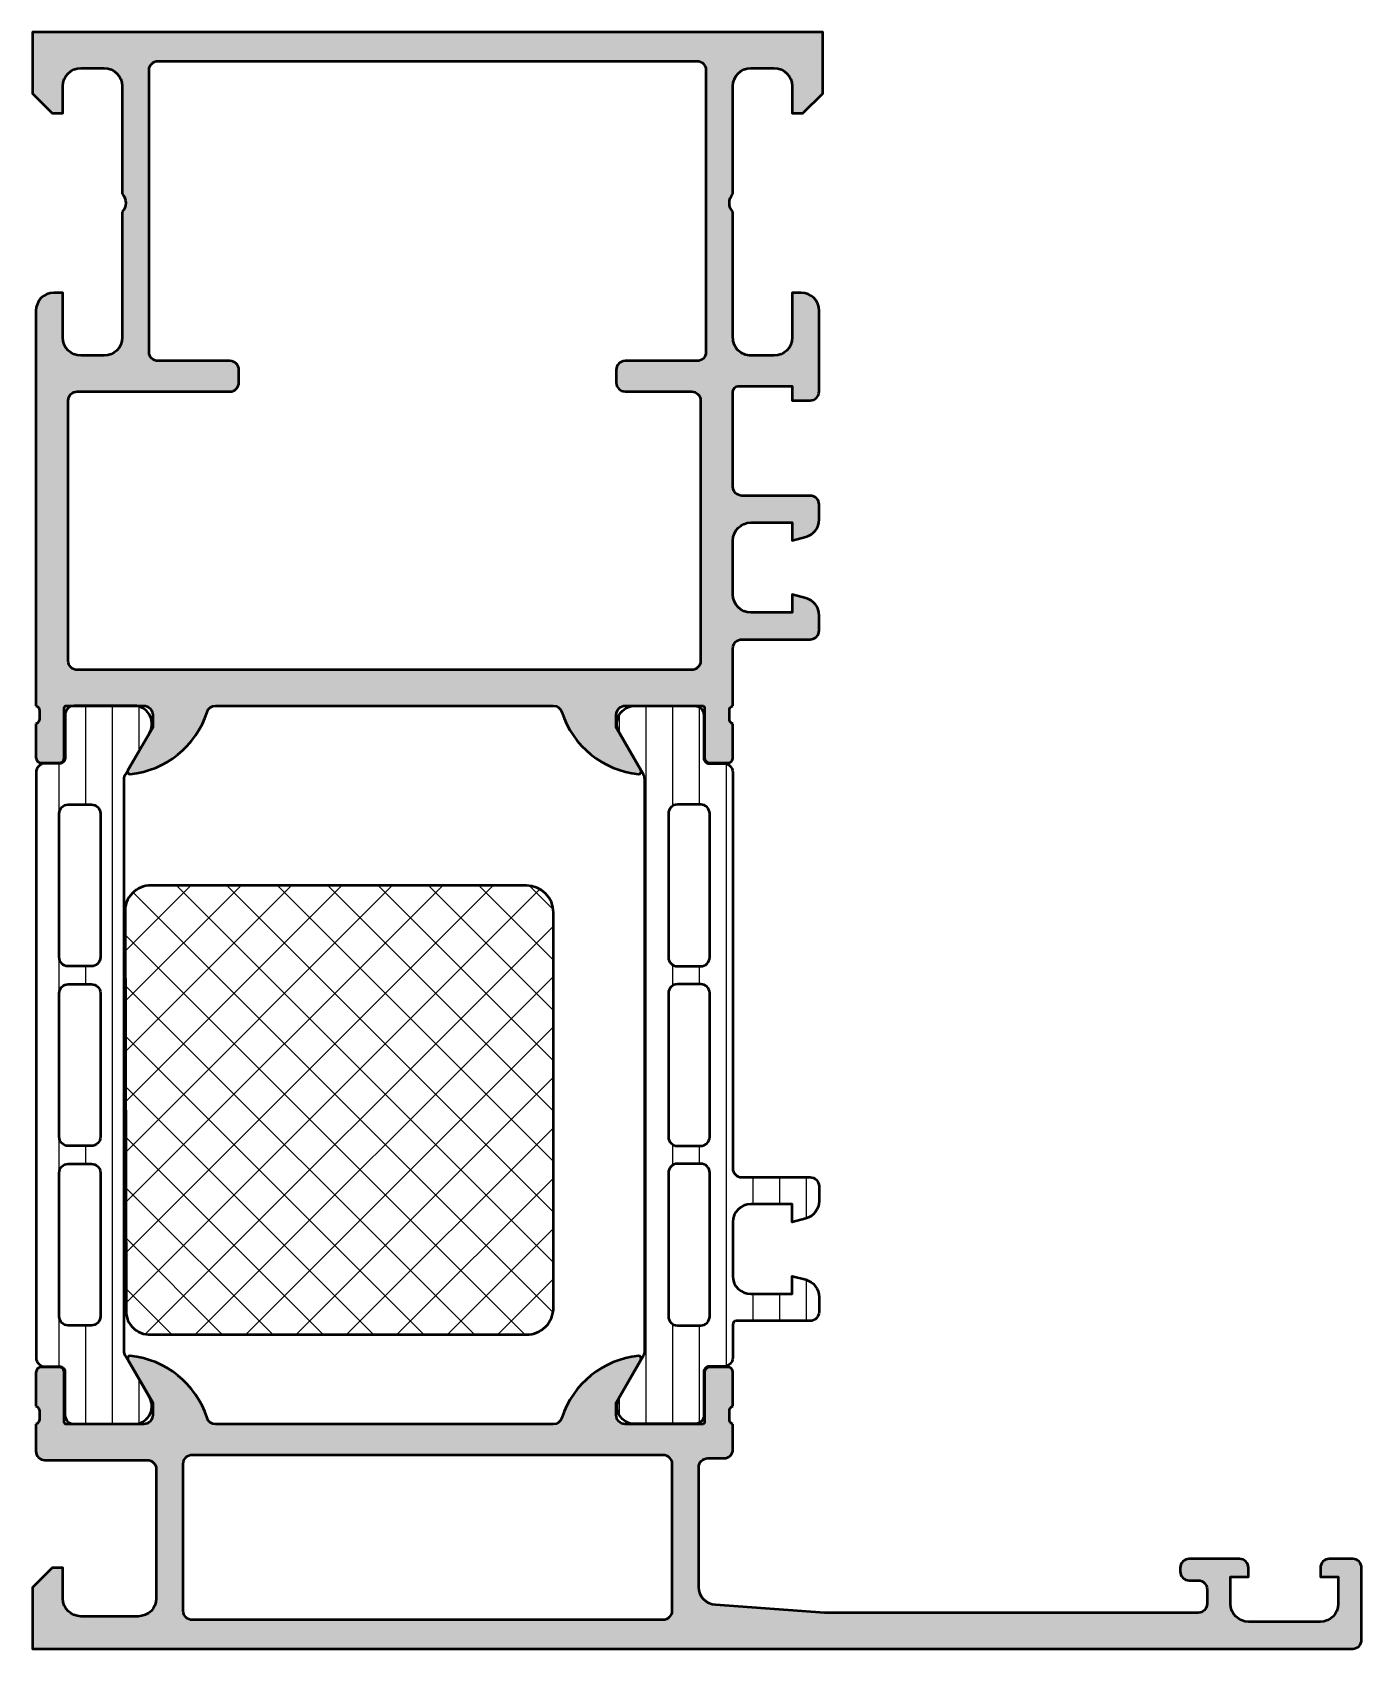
# Model space of a CAD drawing. Extents: x 0 to 74, y 0 to 90.
import ezdxf

# ---------------------------------------------------------------- set-up
doc = ezdxf.new("R2010")
doc.units = 0
for name, color, linetype, lineweight in [('0S-Alu contour', 7, 'Continuous', 50), ('0S-Alu hatch', 252, 'Continuous', 25), ('0S-Plastic contour', 254, 'Continuous', 50), ('0S-Plastic hatch', 253, 'Continuous', 25), ('0S-PT contour', 91, 'Continuous', 50), ('0S-PT hatch', 103, 'Continuous', 25)]:
    doc.layers.add(name, color=color, linetype=linetype, lineweight=lineweight)
pattern_1 = [(90, (0, 0), (-1.4859, 0), [])]

# ---------------------------------------------------------------- blocks, each defined once
blk = doc.blocks.new('438010__ECAD4B00_A0E6_4806_8A1F_C0FB9D9B6B73_')
at = {"layer": '0S-Alu hatch'}
h = blk.add_hatch(color=256, dxfattribs=at)
edge = h.paths.add_edge_path()
edge.add_line((42.29999999999995, 87), (42.29999999999995, 85.50000000000011))
edge.add_line((42.29999999999995, 85.50000000000011), (42.90000000000032, 85.5))
edge.add_line((42.90000000000032, 85.5), (44, 86.5999999999998))
edge.add_line((44, 86.5999999999998), (44, 90))
edge.add_line((44, 90), (0, 90))
edge.add_line((0, 90), (0, 86.5999999999998))
edge.add_line((0, 86.5999999999998), (1.099999999999909, 85.5))
edge.add_line((1.099999999999909, 85.5), (1.700000000000045, 85.5))
edge.add_line((1.700000000000045, 85.5), (1.700000000000045, 86.99999999999993))
edge.add_ellipse((2.700000000000102, 86.99999999999993), major_axis=(-1.000000000000057, 0), ratio=1, start_angle=270, end_angle=360, ccw=False)
edge.add_line((2.700000000000102, 88), (4.000000000000056, 88))
edge.add_ellipse((4.000000000000056, 87.00000000000006), major_axis=(-0.999999999999943, 0), ratio=1, start_angle=180, end_angle=270, ccw=False)
edge.add_line((5, 87.00000000000006), (5, 81))
edge.add_ellipse((4.474999999999972, 80.50000000000011), major_axis=(-0.7249999999999419, 0), ratio=1, start_angle=136.3971810272781, end_angle=223.6028189726956, ccw=False)
edge.add_line((4.99999999999977, 79.99999999999999), (5, 73.00000000000003))
edge.add_ellipse((4, 73), major_axis=(-1, 0), ratio=1, start_angle=90, end_angle=180, ccw=False)
edge.add_line((4, 72), (2.700000000000045, 72))
edge.add_ellipse((2.700000000000045, 73), major_axis=(-1, 0), ratio=1, start_angle=0, end_angle=90, ccw=False)
edge.add_line((1.700000000000045, 73), (1.700000000000045, 75.5))
edge.add_line((1.700000000000045, 75.5), (1.200000000000159, 75.5))
edge.add_arc((1.200000000000159, 74.49999999999989), 1.000000000000113, 90, 180)
edge.add_line((0.2000000000000455, 74.49999999999989), (0.2000000000000455, 52.49999999999989))
edge.add_ellipse((0.121163553457321, 52.23247940800757), major_axis=(-0.278895056326581, 0), ratio=1, start_angle=178.8354106259523, end_angle=253.5801235805245, ccw=False)
edge.add_line((0.40000099999952, 52.22681100000945), (0.4000009999999748, 51.77321700000824))
edge.add_ellipse((0.121132904356853, 51.76755634053132), major_axis=(-0.2789255417371002, 0), ratio=1, start_angle=106.42459455531471, end_angle=181.1628700728571, ccw=False)
edge.add_line((0.1999999999998197, 51.50001300000838), (0.1999999999998181, 49.62000200000011))
edge.add_arc((0.4999999999998863, 49.62000200000011), 0.3000000000000681, 180, 269.9999999999934)
edge.add_line((0.4999999999998514, 49.32000200000004), (1.479974319042548, 49.32000199999993))
edge.add_arc((1.479974319042582, 49.62000199999994), 0.3000000000000114, 269.9999999999934, 360)
edge.add_line((1.779974319042594, 49.62000199999994), (1.779974319042594, 52.37999999999971))
edge.add_ellipse((1.899974319042883, 52.37999999999971), major_axis=(-0.1200000000002888, 0), ratio=1, start_angle=270, end_angle=360, ccw=False)
edge.add_line((1.899974319042883, 52.5), (6.200000000000045, 52.5))
edge.add_ellipse((6.200000000000045, 52), major_axis=(-0.5, 0), ratio=1, start_angle=180, end_angle=270, ccw=False)
edge.add_line((6.700000000000045, 51.99999999999984), (6.699999999999818, 51.3000000000003))
edge.add_line((6.699999999999818, 51.3000000000003), (5.318504542377298, 48.90717967697264))
edge.add_arc((5.438119784648114, 48.83811978464838), 0.1381197846484845, 149.999999999994, 275.6225775508172)
edge.add_arc((4.961776758824556, 53.67660886184133), 4.999999999993799, 275.6225775508182, 342.2515836439318)
edge.add_ellipse((10.19999999999838, 51.99999999999373), major_axis=(-0.5000000000061561, 0), ratio=1, start_angle=270.000000000001, end_angle=342.2515836439327, ccw=False)
edge.add_line((10.19999999999837, 52.49999999999988), (28.99999999999938, 52.50000000000023))
edge.add_ellipse((28.9999999999994, 51.99999999999797), major_axis=(-0.5000000000022525, 0), ratio=1, start_angle=197.7484163560707, end_angle=270.00000000000205, ccw=False)
edge.add_arc((34.23822324117371, 53.67660886184594), 4.999999999998282, 197.7484163560699, 264.3774224492067)
edge.add_arc((33.76188021535182, 48.8381197846483), 0.1381197846484665, 264.3774224492057, 389.9999999999995)
edge.add_line((33.88149545762264, 48.90717967697254), (32.50000000000023, 51.30000000000006))
edge.add_line((32.50000000000023, 51.30000000000006), (32.5, 51.99999999999972))
edge.add_ellipse((33.00000000000011, 51.99999999999988), major_axis=(-0.5000000000001137, 0), ratio=1, start_angle=269.9999999999984, end_angle=360, ccw=False)
edge.add_line((33.00000000000013, 52.5), (37.30002568095716, 52.49999999999989))
edge.add_ellipse((37.30002568095716, 52.37999999999982), major_axis=(-0.1200000000000614, 0), ratio=1, start_angle=180, end_angle=270, ccw=False)
edge.add_line((37.42002568095723, 52.37999999999982), (37.42002568095723, 49.62000199999988))
edge.add_arc((37.72002568095718, 49.62000199999988), 0.2999999999999545, 180, 269.9999999999932)
edge.add_line((37.72002568095714, 49.32000199999993), (38.70000000000013, 49.32000199999982))
edge.add_arc((38.70000000000016, 49.62000199999988), 0.3000000000000682, 269.9999999999932, 360)
edge.add_line((39.00000000000023, 49.62000199999995), (38.99999999999977, 51.50001300000849))
edge.add_ellipse((39.07886709564274, 51.76755634053098), major_axis=(-0.2789255417366519, 0), ratio=1, start_angle=-1.1628700728791728, end_angle=73.57540544465758, ccw=False)
edge.add_line((38.79999900000007, 51.77321700000799), (38.79999900000007, 52.2268110000088))
edge.add_ellipse((39.07883644654321, 52.232479408007), major_axis=(-0.2788950563275195, 0), ratio=1, start_angle=-73.58012358052662, end_angle=1.1645893740616202, ccw=False)
edge.add_line((39.00000000000023, 52.50000000000023), (39, 55.69999999999995))
edge.add_ellipse((39.50000000000006, 55.69999999999999), major_axis=(-0.500000000000057, 0), ratio=1, start_angle=270, end_angle=360, ccw=False)
edge.add_line((39.50000000000006, 56.20000000000004), (43.29999999999984, 56.20000000000004))
edge.add_arc((43.29999999999984, 56.70000000000015), 0.5000000000001137, 270, 360)
edge.add_line((43.79999999999995, 56.70000000000015), (43.79999999999995, 57.53074922337439))
edge.add_arc((42.80000000000014, 57.53074922337439), 0.9999999999998151, 0, 74.99999999998917)
edge.add_line((43.05881904510279, 58.49667504966323), (42.29999999999995, 58.70000000000004))
edge.add_line((42.29999999999995, 58.70000000000004), (42.29999999999995, 57.70000000000004))
edge.add_line((42.29999999999995, 57.70000000000004), (40, 57.70000000000004))
edge.add_ellipse((40, 58.70000000000004), major_axis=(-1, 0), ratio=1, start_angle=0, end_angle=90, ccw=False)
edge.add_line((39, 58.70000000000004), (39, 61.7000000000001))
edge.add_ellipse((39.99999999999995, 61.7000000000001), major_axis=(-0.999999999999943, 0), ratio=1, start_angle=270, end_angle=360, ccw=False)
edge.add_line((39.99999999999995, 62.70000000000004), (42.29999999999995, 62.70000000000004))
edge.add_line((42.29999999999995, 62.70000000000004), (42.29999999999995, 61.69999999999982))
edge.add_line((42.29999999999995, 61.69999999999982), (43.05881904510255, 61.90332495033645))
edge.add_arc((42.8, 62.86925077662546), 0.9999999999999518, 285.0000000000028, 360)
edge.add_line((43.79999999999994, 62.86925077662547), (43.79999999999995, 63.69999999999999))
edge.add_arc((43.2999999999999, 63.69999999999999), 0.500000000000057, 0, 90)
edge.add_line((43.2999999999999, 64.20000000000005), (39.49999999999994, 64.20000000000005))
edge.add_ellipse((39.49999999999994, 64.69999999999997), major_axis=(-0.4999999999999432, 0), ratio=1, start_angle=0, end_angle=90, ccw=False)
edge.add_line((39, 64.69999999999997), (39, 70))
edge.add_ellipse((39.29999999999996, 70), major_axis=(-0.2999999999999545, 0), ratio=1, start_angle=270.00000000000273, end_angle=360, ccw=False)
edge.add_line((39.29999999999994, 70.29999999999995), (42.29999999999972, 70.30000000000007))
edge.add_line((42.29999999999972, 70.30000000000007), (42.29999999999995, 69.5))
edge.add_line((42.29999999999995, 69.5), (43.3, 69.5))
edge.add_arc((43.3, 69.99999999999994), 0.4999999999999432, 270, 360)
edge.add_line((43.79999999999995, 69.99999999999994), (43.79999999999995, 74.49999999999994))
edge.add_arc((42.79999999999989, 74.49999999999994), 1.000000000000056, 0, 90)
edge.add_line((42.79999999999989, 75.5), (42.29999999999995, 75.5))
edge.add_line((42.29999999999995, 75.5), (42.29999999999995, 72.99999999999994))
edge.add_ellipse((41.30000000000001, 72.99999999999994), major_axis=(-0.999999999999943, 0), ratio=1, start_angle=90.00000000000489, end_angle=180, ccw=False)
edge.add_line((41.30000000000009, 72), (40.0000000000002, 71.99999999999989))
edge.add_ellipse((40.00000000000011, 73), major_axis=(-1.000000000000113, 0), ratio=1, start_angle=0, end_angle=90.00000000000489, ccw=False)
edge.add_line((39, 73), (39, 80))
edge.add_ellipse((39.52500000000004, 80.49999999999989), major_axis=(-0.7249999999999464, 0), ratio=1, start_angle=-43.60281897272017, end_angle=43.602818972695275, ccw=False)
edge.add_line((39.00000000000022, 81), (39, 87.00000000000009))
edge.add_ellipse((39.99999999999989, 87.00000000000011), major_axis=(-0.9999999999998863, 0), ratio=1, start_angle=270, end_angle=360, ccw=False)
edge.add_line((39.99999999999989, 88), (41.29999999999995, 88))
edge.add_ellipse((41.29999999999995, 87), major_axis=(-1, 0), ratio=1, start_angle=180, end_angle=270, ccw=False)
edge = h.paths.add_edge_path()
edge.add_arc((10.9999999999999, 70.49999999999993), 0.5000000000000427, 269.9999999999988, 360)
edge.add_line((11.49999999999995, 70.49999999999989), (11.49999999999995, 71.19999999999999))
edge.add_arc((10.99999999999989, 71.19999999999999), 0.500000000000057, 0, 90)
edge.add_line((10.99999999999989, 71.70000000000005), (7.00000000000017, 71.70000000000005))
edge.add_ellipse((7.00000000000017, 72.20000000000022), major_axis=(-0.5000000000001706, 0), ratio=1, start_angle=0, end_angle=90, ccw=False)
edge.add_line((6.5, 72.20000000000022), (6.5, 87.89999999999986))
edge.add_ellipse((7, 87.89999999999986), major_axis=(-0.5, 0), ratio=1, start_angle=270.0000000000002, end_angle=360, ccw=False)
edge.add_line((6.999999999999998, 88.39999999999986), (36.99999999999994, 88.39999999999998))
edge.add_ellipse((36.99999999999994, 87.89999999999992), major_axis=(-0.500000000000057, 0), ratio=1, start_angle=180, end_angle=270, ccw=False)
edge.add_line((37.5, 87.89999999999992), (37.5, 72.19999999999997))
edge.add_ellipse((36.99999999999994, 72.19999999999997), major_axis=(-0.500000000000057, 0), ratio=1, start_angle=90, end_angle=180, ccw=False)
edge.add_line((36.99999999999994, 71.69999999999993), (32.9999999999997, 71.69999999999993))
edge.add_arc((32.9999999999997, 71.20000000000006), 0.4999999999998721, 90, 180)
edge.add_line((32.49999999999983, 71.2000000000002), (32.49999999999959, 70.50000000000021))
edge.add_arc((32.99999999999965, 70.50000000000007), 0.500000000000057, 180, 270)
edge.add_line((32.99999999999965, 70.00000000000001), (36.70000000000005, 70))
edge.add_ellipse((36.70000000000005, 69.5), major_axis=(-0.5, 0), ratio=1, start_angle=180, end_angle=270, ccw=False)
edge.add_line((37.20000000000005, 69.5), (37.20000000000005, 55))
edge.add_ellipse((36.70000000000016, 55), major_axis=(-0.4999999999998864, 0), ratio=1, start_angle=90, end_angle=180, ccw=False)
edge.add_line((36.70000000000016, 54.50000000000011), (2.500000000000113, 54.49999999999988))
edge.add_ellipse((2.500000000000113, 55), major_axis=(-0.5000000000001137, 0), ratio=1, start_angle=0, end_angle=90, ccw=False)
edge.add_line((2, 55), (2, 69.49999999999983))
edge.add_ellipse((2.50000000000017, 69.49999999999983), major_axis=(-0.5000000000001706, 0), ratio=1, start_angle=269.99999999999926, end_angle=360, ccw=False)
edge.add_line((2.500000000000177, 70), (10.99999999999989, 69.99999999999989))
at = {"layer": '0S-Alu contour', "color": 7}
for points in [[(42.29999999999995, 87), (42.29999999999995, 85.50000000000011), (42.90000000000032, 85.5), (44, 86.5999999999998), (44, 90), (0, 90), (0, 86.5999999999998), (1.099999999999909, 85.5), (1.700000000000045, 85.5), (1.700000000000045, 86.99999999999993)], [(6.999999999999998, 88.39999999999986), (36.99999999999994, 88.39999999999998)], [(2.700000000000102, 88), (4.000000000000056, 88)], [(6.5, 72.20000000000022), (6.5, 87.89999999999986)], [(37.5, 87.89999999999992), (37.5, 72.19999999999997)], [(39.99999999999989, 88), (41.29999999999995, 88)], [(5, 87.00000000000006), (5, 81)], [(39.00000000000022, 81), (39, 87.00000000000009)], [(4.99999999999977, 79.99999999999999), (5, 73.00000000000003)], [(39, 73), (39, 80)], [(1.700000000000045, 73), (1.700000000000045, 75.5), (1.200000000000159, 75.5)], [(42.79999999999989, 75.5), (42.29999999999995, 75.5), (42.29999999999995, 72.99999999999994)], [(0.2000000000000455, 74.49999999999989), (0.2000000000000455, 52.49999999999989)], [(43.79999999999995, 69.99999999999994), (43.79999999999995, 74.49999999999994)], [(4, 72), (2.700000000000045, 72)], [(10.99999999999989, 71.70000000000005), (7.00000000000017, 71.70000000000005)], [(11.49999999999995, 70.49999999999989), (11.49999999999995, 71.19999999999999)], [(32.49999999999983, 71.2000000000002), (32.49999999999959, 70.50000000000021)], [(36.99999999999994, 71.69999999999993), (32.9999999999997, 71.69999999999993)], [(41.30000000000009, 72), (40.0000000000002, 71.99999999999989)], [(39.29999999999994, 70.29999999999995), (42.29999999999972, 70.30000000000007), (42.29999999999995, 69.5), (43.3, 69.5)], [(2, 55), (2, 69.49999999999983)], [(2.500000000000177, 70), (10.99999999999989, 69.99999999999989)], [(32.99999999999965, 70.00000000000001), (36.70000000000005, 70)], [(37.20000000000005, 69.5), (37.20000000000005, 55)], [(39, 64.69999999999997), (39, 70)], [(43.2999999999999, 64.20000000000005), (39.49999999999994, 64.20000000000005)], [(43.79999999999994, 62.86925077662547), (43.79999999999995, 63.69999999999999)], [(39.99999999999995, 62.70000000000004), (42.29999999999995, 62.70000000000004), (42.29999999999995, 61.69999999999982), (43.05881904510255, 61.90332495033645)], [(39, 58.70000000000004), (39, 61.7000000000001)], [(43.05881904510279, 58.49667504966323), (42.29999999999995, 58.70000000000004), (42.29999999999995, 57.70000000000004), (40, 57.70000000000004)], [(43.79999999999995, 56.70000000000015), (43.79999999999995, 57.53074922337439)], [(39.50000000000006, 56.20000000000004), (43.29999999999984, 56.20000000000004)], [(39.00000000000023, 52.50000000000023), (39, 55.69999999999995)], [(36.70000000000016, 54.50000000000011), (2.500000000000113, 54.49999999999988)], [(0.40000099999952, 52.22681100000945), (0.4000009999999748, 51.77321700000824)], [(1.779974319042594, 49.62000199999994), (1.779974319042594, 52.37999999999971)], [(1.899974319042883, 52.5), (6.200000000000045, 52.5)], [(10.19999999999837, 52.49999999999988), (28.99999999999938, 52.50000000000023)], [(33.00000000000013, 52.5), (37.30002568095716, 52.49999999999989)], [(37.42002568095723, 52.37999999999982), (37.42002568095723, 49.62000199999988)], [(38.79999900000007, 51.77321700000799), (38.79999900000007, 52.2268110000088)], [(0.1999999999998197, 51.50001300000838), (0.1999999999998181, 49.62000200000011)], [(6.700000000000045, 51.99999999999984), (6.699999999999818, 51.3000000000003), (5.318504542377298, 48.90717967697264)], [(33.88149545762264, 48.90717967697254), (32.50000000000023, 51.30000000000006), (32.5, 51.99999999999972)], [(39.00000000000023, 49.62000199999995), (38.99999999999977, 51.50001300000849)], [(0.4999999999998514, 49.32000200000004), (1.479974319042548, 49.32000199999993)], [(37.72002568095714, 49.32000199999993), (38.70000000000013, 49.32000199999982)]]:
    blk.add_lwpolyline(points, dxfattribs=at)
at = {"layer": '0S-Alu contour', "color": 7, "extrusion": (0, 0, -1)}
for centre, radius, start, end in [((-7, 87.89999999999986), 0.5, 0, 89.9999999999998), ((-36.99999999999994, 87.89999999999992), 0.500000000000057, 90, 180), ((-2.700000000000102, 86.99999999999993), 1.000000000000057, 0, 90), ((-4.000000000000056, 87.00000000000006), 0.999999999999943, 90, 180), ((-39.99999999999989, 87.00000000000011), 0.9999999999998863, 0, 90), ((-41.29999999999995, 87), 1, 90, 180), ((-4.474999999999972, 80.50000000000011), 0.7249999999999419, 136.3971810273044, 223.6028189727219), ((-39.52500000000004, 80.49999999999989), 0.7249999999999464, 316.3971810273047, 43.60281897272027), ((-2.700000000000045, 73), 1, 270, 0), ((-4, 73), 1, 180, 270), ((-40.00000000000011, 73), 1.000000000000113, 269.9999999999951, 0), ((-41.30000000000001, 72.99999999999994), 0.999999999999943, 180, 269.9999999999951), ((-7.00000000000017, 72.20000000000022), 0.5000000000001706, 270, 0), ((-36.99999999999994, 72.19999999999997), 0.500000000000057, 180, 270), ((-39.29999999999996, 70), 0.2999999999999545, 0, 89.99999999999729), ((-2.50000000000017, 69.49999999999983), 0.5000000000001706, 0, 90.00000000000075), ((-36.70000000000005, 69.5), 0.5, 90, 180), ((-39.49999999999994, 64.69999999999997), 0.4999999999999432, 270, 0), ((-39.99999999999995, 61.7000000000001), 0.999999999999943, 0, 90), ((-40, 58.70000000000004), 1, 270, 0), ((-39.50000000000006, 55.69999999999999), 0.500000000000057, 0, 90), ((-2.500000000000113, 55), 0.5000000000001137, 270, 0), ((-36.70000000000016, 55), 0.4999999999998864, 180, 270), ((-0.121163553457321, 52.23247940800757), 0.278895056326581, 106.4198764194755, 181.1645893740477), ((-1.899974319042883, 52.37999999999971), 0.1200000000002888, 0, 90), ((-6.200000000000045, 52), 0.5, 90, 180), ((-10.19999999999838, 51.99999999999373), 0.5000000000061561, 17.7484163560673, 89.99999999999898), ((-28.9999999999994, 51.99999999999797), 0.5000000000022525, 89.99999999999797, 162.2515836439293), ((-33.00000000000011, 51.99999999999988), 0.5000000000001137, 0, 90.0000000000016), ((-37.30002568095716, 52.37999999999982), 0.1200000000000614, 90, 180), ((-39.07883644654321, 52.232479408007), 0.2788950563275195, 358.8354106259384, 73.58012358052665), ((-0.121132904356853, 51.76755634053132), 0.2789255417371003, 178.8371299271429, 253.5754054446853), ((-39.07886709564274, 51.76755634053098), 0.2789255417366519, 286.4245945553424, 1.162870072879329)]:
    blk.add_arc(centre, radius, start, end, dxfattribs=at)
at = {"layer": '0S-Alu contour', "color": 7}
for centre, radius, start, end in [((1.200000000000159, 74.49999999999989), 1.000000000000113, 90, 180), ((42.79999999999989, 74.49999999999994), 1.000000000000056, 0, 90), ((10.99999999999989, 71.19999999999999), 0.500000000000057, 0, 90), ((32.9999999999997, 71.20000000000006), 0.4999999999998721, 90, 180), ((10.9999999999999, 70.49999999999993), 0.5000000000000427, 269.9999999999988, 0), ((32.99999999999965, 70.50000000000007), 0.500000000000057, 180, 270), ((43.3, 69.99999999999994), 0.4999999999999432, 270, 0), ((43.2999999999999, 63.69999999999999), 0.500000000000057, 0, 90), ((42.8, 62.86925077662546), 0.9999999999999518, 285.0000000000028, 0), ((42.80000000000014, 57.53074922337439), 0.9999999999998151, 0, 74.99999999998917), ((43.29999999999984, 56.70000000000015), 0.5000000000001137, 270, 0), ((4.961776758824556, 53.67660886184133), 4.999999999993799, 275.6225775508182, 342.2515836439318), ((34.23822324117371, 53.67660886184594), 4.999999999998282, 197.7484163560699, 264.3774224492067), ((0.4999999999998863, 49.62000200000011), 0.3000000000000681, 180, 269.9999999999934), ((1.479974319042582, 49.62000199999994), 0.3000000000000114, 269.9999999999934, 0), ((37.72002568095718, 49.62000199999988), 0.2999999999999545, 180, 269.9999999999932), ((38.70000000000016, 49.62000199999988), 0.3000000000000682, 269.9999999999932, 0), ((5.438119784648114, 48.83811978464838), 0.1381197846484845, 149.999999999994, 275.6225775508172), ((33.76188021535182, 48.8381197846483), 0.1381197846484665, 264.3774224492057, 29.99999999999941)]:
    blk.add_arc(centre, radius, start, end, dxfattribs=at)
blk = doc.blocks.new('445040__6C730538_3B4C_4D20_A006_1923F236913D_')
at = {"layer": '0S-Alu hatch'}
h = blk.add_hatch(color=256, dxfattribs=at)
edge = h.paths.add_edge_path()
edge.add_ellipse((2.699999999999989, 2.800000000000011), major_axis=(-1, 0), ratio=1, start_angle=0, end_angle=90, ccw=False)
edge.add_line((1.699999999999988, 2.800000000000011), (1.699999999999989, 4.5))
edge.add_line((1.699999999999989, 4.5), (1.099999999999996, 4.5))
edge.add_line((1.099999999999996, 4.5), (0, 3.400000000000005))
edge.add_line((0, 3.400000000000005), (0, 0))
edge.add_line((0, 0), (73.50000000000004, 6.8e-15))
edge.add_arc((73.50000000000003, 0.5000000000000067), 0.5, 270.0000000000017, 360)
edge.add_line((74.00000000000003, 0.5000000000000138), (73.99999999999997, 4.500000000000003))
edge.add_arc((73.49999999999997, 4.499999999999996), 0.5, 0, 90)
edge.add_line((73.49999999999997, 4.999999999999996), (72.2, 4.999999999999996))
edge.add_arc((72.2, 4.499999999999996), 0.5, 90, 180)
edge.add_line((71.7, 4.499999999999996), (71.7, 3.999999999999999))
edge.add_line((71.7, 3.999999999999999), (72.7, 3.999999999999997))
edge.add_line((72.7, 3.999999999999997), (72.7, 2.499999999999988))
edge.add_ellipse((71.70000000000002, 2.499999999999988), major_axis=(-0.9999999999999857, 0), ratio=1, start_angle=90, end_angle=180, ccw=False)
edge.add_line((71.70000000000002, 1.500000000000002), (67.7, 1.500000000000004))
edge.add_ellipse((67.7, 2.500000000000004), major_axis=(-1, 0), ratio=1, start_angle=0, end_angle=90, ccw=False)
edge.add_line((66.7, 2.500000000000004), (66.7, 3.999999999999999))
edge.add_line((66.7, 3.999999999999999), (67.7, 3.999999999999999))
edge.add_line((67.7, 3.999999999999999), (67.7, 4.499999999999976))
edge.add_arc((67.19999999999997, 4.499999999999973), 0.5000000000000285, 0, 90)
edge.add_line((67.19999999999997, 5.000000000000001), (64.40000000000003, 5.000000000000009))
edge.add_arc((64.40000000000003, 4.499999999999974), 0.5000000000000356, 90, 180)
edge.add_line((63.9, 4.499999999999936), (63.90000000000001, 4.299999999999943))
edge.add_arc((64.39999999999999, 4.299999999999979), 0.4999999999999787, 180, 269.9999999999984)
edge.add_line((64.39999999999996, 3.8), (64.90000000000003, 3.799999999999996))
edge.add_ellipse((64.90000000000003, 3.299999999999996), major_axis=(-0.5, 0), ratio=1, start_angle=180, end_angle=270, ccw=False)
edge.add_line((65.40000000000003, 3.299999999999987), (65.4, 2.499999999999992))
edge.add_ellipse((64.9, 2.500000000000001), major_axis=(-0.5, 0), ratio=1, start_angle=90, end_angle=180, ccw=False)
edge.add_line((64.9, 2.000000000000001), (44.10000000000001, 2))
edge.add_line((44.10000000000001, 2), (38.02875295001209, 2.433660503570568))
edge.add_ellipse((38.1, 3.431119203401296), major_axis=(-0.999999999999993, 0), ratio=1, start_angle=0, end_angle=85.91438322002512, ccw=False)
edge.add_line((37.1, 3.431119203401297), (37.10000000000001, 10.09999999999999))
edge.add_ellipse((37.60000000000001, 10.1), major_axis=(-0.5, 0), ratio=1, start_angle=270, end_angle=360, ccw=False)
edge.add_line((37.60000000000001, 10.6), (38.5, 10.6))
edge.add_arc((38.5, 11.1), 0.4999999999999929, 270, 360)
edge.add_line((39, 11.09999999999999), (39.00000000000001, 12.50000000000004))
edge.add_ellipse((39.07883644654306, 12.76752059199316), major_axis=(-0.2788950563274382, 0), ratio=1, start_angle=-1.1645893740353017, end_angle=73.58012358050661, ccw=False)
edge.add_line((38.799999, 12.77318899999123), (38.799999, 13.22678299999154))
edge.add_ellipse((39.07886709564317, 13.23244365946862), major_axis=(-0.2789255417371509, 0), ratio=1, start_angle=-73.57540544464513, end_angle=1.162870072890314, ccw=False)
edge.add_line((39, 13.49998699999156), (39, 15.37999800000005))
edge.add_arc((38.7, 15.37999800000006), 0.3000000000000043, 0, 90.00000000000136)
edge.add_line((38.69999999999999, 15.67999800000006), (37.72002568095722, 15.67999800000007))
edge.add_arc((37.72002568095722, 15.37999800000006), 0.3000000000000114, 90, 180)
edge.add_line((37.42002568095721, 15.37999800000006), (37.42002568095719, 12.62000000000006))
edge.add_ellipse((37.30002568095719, 12.62000000000006), major_axis=(-0.1199999999999974, 0), ratio=1, start_angle=90, end_angle=180, ccw=False)
edge.add_line((37.30002568095719, 12.50000000000006), (33.00000000000004, 12.50000000000008))
edge.add_ellipse((33.00000000000004, 13.00000000000006), major_axis=(-0.4999999999999769, 0), ratio=1, start_angle=0, end_angle=89.9999999999992, ccw=False)
edge.add_line((32.50000000000007, 13.00000000000011), (32.50000000000014, 13.70000000000014))
edge.add_line((32.50000000000014, 13.70000000000014), (33.88149545762251, 16.09282032302766))
edge.add_arc((33.76188021535187, 16.16188021535178), 0.1381197846482621, 330.0000000000021, 455.6225775507908)
edge.add_arc((34.23822324117367, 11.32339113815269), 4.99999999999952, 95.62257755079048, 162.2515836439293)
edge.add_ellipse((28.99999999999988, 13.00000000000055), major_axis=(-0.5000000000004802, 0), ratio=1, start_angle=90.0000000000004, end_angle=162.2515836439301, ccw=False)
edge.add_line((28.99999999999988, 12.50000000000007), (10.20000000000014, 12.50000000000002))
edge.add_ellipse((10.20000000000014, 13.00000000000065), major_axis=(-0.5000000000006253, 0), ratio=1, start_angle=17.74841635607021, end_angle=90, ccw=False)
edge.add_arc((4.96177675882634, 11.32339113815281), 4.999999999999383, 17.74841635607045, 84.37742244920942)
edge.add_arc((5.43811978464813, 16.16188021535175), 0.1381197846482766, 84.37742244920878, 209.9999999999996)
edge.add_line((5.318504542377486, 16.09282032302761), (6.699999999999853, 13.7000000000001))
edge.add_line((6.699999999999853, 13.7000000000001), (6.699999999999924, 13.00000000000007))
edge.add_ellipse((6.199999999999944, 13.00000000000002), major_axis=(-0.4999999999999805, 0), ratio=1, start_angle=90.00000000000023, end_angle=180, ccw=False)
edge.add_line((6.199999999999945, 12.50000000000004), (1.899974319042827, 12.50000000000003))
edge.add_ellipse((1.899974319042827, 12.62000000000006), major_axis=(-0.120000000000033, 0), ratio=1, start_angle=0, end_angle=90.00000000000023, ccw=False)
edge.add_line((1.779974319042794, 12.62000000000006), (1.779974319042793, 15.37999800000006))
edge.add_arc((1.47997431904279, 15.37999800000006), 0.3000000000000025, 0, 90.00000000000007)
edge.add_line((1.47997431904279, 15.67999800000006), (0.5000000000000075, 15.67999800000006))
edge.add_arc((0.5000000000000075, 15.37999800000006), 0.3000000000000007, 90, 180)
edge.add_line((0.2000000000000068, 15.37999800000006), (0.2000000000000064, 13.49998699999155))
edge.add_ellipse((0.1211329043568374, 13.23244365946861), major_axis=(-0.2789255417371512, 0), ratio=1, start_angle=178.8371299271133, end_angle=253.5754054446451, ccw=False)
edge.add_line((0.4000010000000071, 13.22678299999155), (0.4000010000000068, 12.77318899999151))
edge.add_ellipse((0.1211635534569111, 12.76752059199317), major_axis=(-0.2788950563274821, 0), ratio=1, start_angle=106.4198764194918, end_angle=181.1645893740919, ccw=False)
edge.add_line((0.1999999999999664, 12.5), (0.2000000000000166, 10.99999999999998))
edge.add_arc((0.7000000000000131, 10.99999999999999), 0.4999999999999964, 180, 270)
edge.add_line((0.7000000000000128, 10.5), (6.399999999999998, 10.5))
edge.add_ellipse((6.399999999999998, 9.999999999999996), major_axis=(-0.5000000000000018, 0), ratio=1, start_angle=180, end_angle=270, ccw=False)
edge.add_line((6.9, 9.999999999999991), (6.899999999999971, 2.800000000000004))
edge.add_ellipse((5.899999999999972, 2.800000000000008), major_axis=(-0.9999999999999982, 0), ratio=1, start_angle=90.00000000000011, end_angle=180, ccw=False)
edge.add_line((5.899999999999973, 1.80000000000001), (2.699999999999989, 1.80000000000001))
edge = h.paths.add_edge_path()
edge.add_line((8.900000000000013, 10.80000000000002), (35.10000000000001, 10.79999999999997))
edge.add_ellipse((35.10000000000001, 10.29999999999997), major_axis=(-0.5, 0), ratio=1, start_angle=180, end_angle=270, ccw=False)
edge.add_line((35.60000000000001, 10.29999999999997), (35.6, 2.100000000000006))
edge.add_ellipse((35.09999999999999, 2.100000000000011), major_axis=(-0.5000000000000142, 0), ratio=1, start_angle=90, end_angle=180, ccw=False)
edge.add_line((35.09999999999999, 1.599999999999996), (8.899999999999999, 1.6))
edge.add_ellipse((8.9, 2.099999999999994), major_axis=(-0.4999999999999947, 0), ratio=1, start_angle=0, end_angle=89.99999999999977, ccw=False)
edge.add_line((8.400000000000006, 2.099999999999994), (8.400000000000006, 10.30000000000002))
edge.add_ellipse((8.90000000000001, 10.30000000000002), major_axis=(-0.5000000000000036, 0), ratio=1, start_angle=269.9999999999996, end_angle=360, ccw=False)
at = {"layer": '0S-Alu contour', "color": 7}
for points in [[(0.2000000000000068, 15.37999800000006), (0.2000000000000064, 13.49998699999155)], [(1.47997431904279, 15.67999800000006), (0.5000000000000075, 15.67999800000006)], [(1.779974319042794, 12.62000000000006), (1.779974319042793, 15.37999800000006)], [(5.318504542377486, 16.09282032302761), (6.699999999999853, 13.7000000000001), (6.699999999999924, 13.00000000000007)], [(32.50000000000007, 13.00000000000011), (32.50000000000014, 13.70000000000014), (33.88149545762251, 16.09282032302766)], [(37.42002568095721, 15.37999800000006), (37.42002568095719, 12.62000000000006)], [(38.69999999999999, 15.67999800000006), (37.72002568095722, 15.67999800000007)], [(39, 13.49998699999156), (39, 15.37999800000005)], [(0.4000010000000071, 13.22678299999155), (0.4000010000000068, 12.77318899999151)], [(38.799999, 12.77318899999123), (38.799999, 13.22678299999154)], [(0.1999999999999664, 12.5), (0.2000000000000166, 10.99999999999998)], [(6.199999999999945, 12.50000000000004), (1.899974319042827, 12.50000000000003)], [(28.99999999999988, 12.50000000000007), (10.20000000000014, 12.50000000000002)], [(37.30002568095719, 12.50000000000006), (33.00000000000004, 12.50000000000008)], [(39, 11.09999999999999), (39.00000000000001, 12.50000000000004)], [(0.7000000000000128, 10.5), (6.399999999999998, 10.5)], [(6.9, 9.999999999999991), (6.899999999999971, 2.800000000000004)], [(8.400000000000006, 2.099999999999994), (8.400000000000006, 10.30000000000002)], [(8.900000000000013, 10.80000000000002), (35.10000000000001, 10.79999999999997)], [(35.60000000000001, 10.29999999999997), (35.6, 2.100000000000006)], [(37.1, 3.431119203401297), (37.10000000000001, 10.09999999999999)], [(37.60000000000001, 10.6), (38.5, 10.6)], [(67.19999999999997, 5.000000000000001), (64.40000000000003, 5.000000000000009)], [(73.49999999999997, 4.999999999999996), (72.2, 4.999999999999996)], [(1.699999999999988, 2.800000000000011), (1.699999999999989, 4.5), (1.099999999999996, 4.5), (0, 3.400000000000005), (0, 0), (73.50000000000004, 6.8e-15)], [(63.9, 4.499999999999936), (63.90000000000001, 4.299999999999943)], [(64.39999999999996, 3.8), (64.90000000000003, 3.799999999999996)], [(66.7, 2.500000000000004), (66.7, 3.999999999999999), (67.7, 3.999999999999999), (67.7, 4.499999999999976)], [(71.7, 4.499999999999996), (71.7, 3.999999999999999), (72.7, 3.999999999999997), (72.7, 2.499999999999988)], [(74.00000000000003, 0.5000000000000138), (73.99999999999997, 4.500000000000003)], [(65.40000000000003, 3.299999999999987), (65.4, 2.499999999999992)], [(64.9, 2.000000000000001), (44.10000000000001, 2), (38.02875295001209, 2.433660503570568)], [(5.899999999999973, 1.80000000000001), (2.699999999999989, 1.80000000000001)], [(35.09999999999999, 1.599999999999996), (8.899999999999999, 1.6)], [(71.70000000000002, 1.500000000000002), (67.7, 1.500000000000004)]]:
    blk.add_lwpolyline(points, dxfattribs=at)
for centre, radius, start, end in [((5.43811978464813, 16.16188021535175), 0.1381197846482766, 84.37742244920878, 209.9999999999996), ((4.96177675882634, 11.32339113815281), 4.999999999999383, 17.74841635607045, 84.37742244920942), ((34.23822324117367, 11.32339113815269), 4.99999999999952, 95.62257755079048, 162.2515836439293), ((33.76188021535187, 16.16188021535178), 0.1381197846482621, 330.0000000000021, 95.62257755079087), ((0.5000000000000075, 15.37999800000006), 0.3000000000000007, 90, 180), ((1.47997431904279, 15.37999800000006), 0.3000000000000025, 0, 90.00000000000007), ((37.72002568095722, 15.37999800000006), 0.3000000000000114, 90, 180), ((38.7, 15.37999800000006), 0.3000000000000043, 0, 90.00000000000136), ((0.7000000000000131, 10.99999999999999), 0.4999999999999964, 180, 270), ((38.5, 11.1), 0.4999999999999929, 270, 0), ((64.40000000000003, 4.499999999999974), 0.5000000000000356, 90, 180), ((67.19999999999997, 4.499999999999973), 0.5000000000000285, 0, 90), ((72.2, 4.499999999999996), 0.5, 90, 180), ((73.49999999999997, 4.499999999999996), 0.5, 0, 90), ((64.39999999999999, 4.299999999999979), 0.4999999999999787, 180, 269.9999999999984), ((73.50000000000003, 0.5000000000000067), 0.5, 270.0000000000017, 0)]:
    blk.add_arc(centre, radius, start, end, dxfattribs=at)
at = {"layer": '0S-Alu contour', "color": 7, "extrusion": (0, 0, -1)}
for centre, radius, start, end in [((-0.1211329043568374, 13.23244365946861), 0.2789255417371512, 106.4245945553549, 181.1628700728868), ((-0.1211635534569111, 12.76752059199317), 0.2788950563274821, 178.8354106259081, 253.5801235805082), ((-1.899974319042827, 12.62000000000006), 0.120000000000033, 269.9999999999998, 0), ((-6.199999999999944, 13.00000000000002), 0.4999999999999805, 180, 269.9999999999998), ((-10.20000000000014, 13.00000000000065), 0.5000000000006253, 270, 342.2515836439298), ((-28.99999999999988, 13.00000000000055), 0.5000000000004802, 197.7484163560699, 269.9999999999996), ((-33.00000000000004, 13.00000000000006), 0.4999999999999769, 270.0000000000008, 0), ((-37.30002568095719, 12.62000000000006), 0.1199999999999974, 180, 270), ((-39.07883644654306, 12.76752059199316), 0.2788950563274382, 286.4198764194934, 1.164589374035267), ((-39.07886709564317, 13.23244365946862), 0.2789255417371509, 358.8371299271097, 73.57540544464514), ((-6.399999999999998, 9.999999999999996), 0.5000000000000018, 90, 180), ((-8.90000000000001, 10.30000000000002), 0.5000000000000036, 0, 90.0000000000004), ((-35.10000000000001, 10.29999999999997), 0.5, 90, 180), ((-37.60000000000001, 10.1), 0.5, 0, 90), ((-64.90000000000003, 3.299999999999996), 0.5, 90, 180), ((-2.699999999999989, 2.800000000000011), 1, 270, 0), ((-5.899999999999972, 2.800000000000008), 0.9999999999999982, 180, 269.9999999999999), ((-38.1, 3.431119203401296), 0.999999999999993, 274.085616779975, 0), ((-8.9, 2.099999999999994), 0.4999999999999947, 270.0000000000002, 0), ((-35.09999999999999, 2.100000000000011), 0.5000000000000142, 180, 270), ((-64.9, 2.500000000000001), 0.5, 180, 270), ((-67.7, 2.500000000000004), 1, 270, 0), ((-71.70000000000002, 2.499999999999988), 0.9999999999999857, 180, 270)]:
    blk.add_arc(centre, radius, start, end, dxfattribs=at)
blk = doc.blocks.new('439010__4A141965_5F4E_463F_993D_787D43CCE46E_')
at = {"layer": '0S-PT hatch'}
h = blk.add_hatch(dxfattribs=at)
h.set_pattern_fill('ANSI37', color=256, scale=0.625, angle=90, style=0)
h.set_pattern_definition([(135, (0, 0), (-1.403165018917055, -1.403165018917055), []), (225, (0, 0), (1.403165018917055, -1.403165018917055), [])])
edge = h.paths.add_edge_path()
edge.add_arc((27.51005320582806, 40.98999628055786), 1.500003719446759, 0, 90)
edge.add_line((27.51005320582806, 42.49000000000462), (6.610024500343442, 42.49000000000001))
edge.add_arc((6.575530613755452, 41.07327769427882), 1.417142166382717, 88.60525685390078, 183.3689004459366)
edge.add_line((5.160837450777873, 40.99000000000001), (5.227063678038348, 18.99000000000001))
edge.add_arc((6.534652909694695, 18.80803624068892), 1.320189535046488, 172.0776137066356, 273.2728811576196)
edge.add_line((6.610024500343394, 17.49000000000001), (27.51005425003587, 17.48999999999762))
edge.add_arc((27.51005425003587, 18.99000267523435), 1.500002675236725, 269.9999999999998, 360)
edge.add_line((29.0100569252726, 18.99000267523404), (29.01005692527482, 40.98999628055785))
at = {"layer": '0S-PT contour', "color": 7}
for points in [[(27.51005320582806, 42.49000000000462), (6.610024500343442, 42.49000000000001)], [(5.160837450777873, 40.99000000000001), (5.227063678038348, 18.99000000000001)], [(29.0100569252726, 18.99000267523404), (29.01005692527482, 40.98999628055785)], [(6.610024500343394, 17.49000000000001), (27.51005425003587, 17.48999999999762)]]:
    blk.add_lwpolyline(points, dxfattribs=at)
for centre, radius, start, end in [((6.575530613755452, 41.07327769427882), 1.417142166382717, 88.60525685390078, 183.3689004459366), ((27.51005320582806, 40.98999628055786), 1.500003719446759, 0, 90), ((6.534652909694695, 18.80803624068892), 1.320189535046488, 172.0776137066356, 273.2728811576196), ((27.51005425003587, 18.99000267523435), 1.500002675236725, 269.9999999999998, 0)]:
    blk.add_arc(centre, radius, start, end, dxfattribs=at)
blk = doc.blocks.new('284637__C099EF4B_439F_4632_BBDB_C4298F029FEB___3C025629_9D52_470B_9330_53D4719BE8D0_')
at = {"layer": '0S-Plastic hatch'}
h = blk.add_hatch(dxfattribs=at)
h.set_pattern_fill('ANSI31', color=256, scale=0.4680000000000001, angle=45, style=0)
h.set_pattern_definition(pattern_1)
edge = h.paths.add_edge_path()
edge.add_ellipse((36.87771996841812, 51.99000402256146), major_axis=(-0.4999959774455575, 0), ratio=1, start_angle=179.9920751942274, end_angle=270.0000000000008, ccw=False)
edge.add_line((37.37771594108103, 51.98993486614135), (37.37738399832924, 49.59004449382724))
edge.add_arc((37.67738399545967, 49.59000300000004), 0.2999999999999905, 179.9920752627072, 269.9999999999986)
edge.add_line((37.67738399545967, 49.29000300000005), (38.49229999949809, 49.29000300000005))
edge.add_ellipse((38.49229999949809, 48.79000300000005), major_axis=(-0.5, 0), ratio=1, start_angle=180, end_angle=270, ccw=False)
edge.add_line((38.9922999994981, 48.79000300000005), (38.99229999949805, 26.75000000000004))
edge.add_arc((39.49229999949803, 26.75000000000004), 0.4999999999999858, 180, 270)
edge.add_line((39.49229999949803, 26.25000000000005), (43.29229999949808, 26.25000000000005))
edge.add_ellipse((43.29229999949807, 25.75000000000009), major_axis=(-0.4999999999999645, 0), ratio=1, start_angle=180, end_angle=269.9999999999992, ccw=False)
edge.add_line((43.79229999949803, 25.75000000000009), (43.79229999949805, 24.91925077662577))
edge.add_ellipse((42.79229999949795, 24.91925077662575), major_axis=(-1.000000000000092, 0), ratio=1, start_angle=104.99999999999349, end_angle=180, ccw=False)
edge.add_line((43.05111904460039, 23.95332495033656), (42.29229999949803, 23.75000000000011))
edge.add_line((42.29229999949803, 23.75000000000011), (42.29229999949803, 24.75000000000003))
edge.add_line((42.29229999949803, 24.75000000000003), (39.99229999949796, 24.74999999999999))
edge.add_arc((39.99229999949797, 23.75000000000006), 0.999999999999929, 90.00000000000081, 180)
edge.add_line((38.99229999949805, 23.75000000000006), (38.99229999949805, 20.75000000000005))
edge.add_arc((39.99229999949804, 20.75000000000005), 1, 180, 270)
edge.add_line((39.99229999949804, 19.75000000000005), (42.29229999949803, 19.75000000000005))
edge.add_line((42.29229999949803, 19.75000000000005), (42.29229999949803, 20.75000000000005))
edge.add_line((42.29229999949803, 20.75000000000005), (43.05111904460061, 20.54667504966341))
edge.add_ellipse((42.79229999949805, 19.58074922337437), major_axis=(-0.9999999999999843, 0), ratio=1, start_angle=180, end_angle=254.9999999999973, ccw=False)
edge.add_line((43.79229999949804, 19.58074922337436), (43.79229999949804, 18.74999999999998))
edge.add_ellipse((43.29229999949805, 18.74999999999998), major_axis=(-0.4999999999999929, 0), ratio=1, start_angle=89.9999999999992, end_angle=180, ccw=False)
edge.add_line((43.29229999949804, 18.24999999999999), (39.19229999949807, 18.25000000000005))
edge.add_arc((39.19229999949806, 18.05000000000003), 0.2000000000000242, 89.99999999999797, 179.9995226939507)
edge.add_line((38.99229999950498, 18.0500016661157), (38.99228467118965, 16.20999283471276))
edge.add_ellipse((38.49228467120699, 16.20999700000005), major_axis=(-0.4999999999999982, 0), ratio=1, start_angle=90, end_angle=179.9995226931871, ccw=False)
edge.add_line((38.49228467120699, 15.70999700000005), (37.68195333787374, 15.70999700000005))
edge.add_arc((37.68195333787375, 15.40999700000003), 0.3000000000000202, 90.00000000000136, 180.0079247372927)
edge.add_line((37.38195334074329, 15.40995550617284), (37.38228528827074, 13.00999861707095))
edge.add_ellipse((36.88228931083216, 13.00999597743861), major_axis=(-0.4999959774455549, 0), ratio=1, start_angle=90, end_angle=180.0003024817733, ccw=False)
edge.add_line((36.88228931083216, 12.50999999999306), (33.40574517310757, 12.51000000000004))
edge.add_ellipse((33.54805582209893, 13.49981807472289), major_axis=(-0.9999960709244788, 0), ratio=1, start_angle=-32.727016099840796, end_angle=81.81839194809982, ccw=False)
edge.add_line((32.70680317310758, 14.04045300000004), (34.02527288759412, 16.32410984675005))
edge.add_arc((33.59226017086347, 16.57410982104978), 0.5000000000003214, 330.0000034006545, 359.9999401018306)
edge.add_line((34.09226017086352, 16.57410929828091), (34.08769082844953, 48.4258907017119))
edge.add_arc((33.58769082844951, 48.42589017895016), 0.5000000000003016, 5.98981694121e-05, 29.99999659934451)
edge.add_line((34.02070354518014, 48.67589015324987), (32.70223383069357, 50.95954700000003))
edge.add_ellipse((33.54348647968489, 51.50018192527721), major_axis=(-0.9999960709244751, 0), ratio=1, start_angle=-81.8183919480968, end_angle=32.72701609984318, ccw=False)
edge.add_line((33.40117583069348, 52.49000000000005), (36.87771996841811, 52.49000000000702))
edge = h.paths.add_edge_path()
edge.add_arc((35.90666702686994, 36.50058175214919), 0.4999999999999929, 89.9999999999992, 180)
edge.add_line((35.40666702686994, 36.500581752144), (35.40666702686994, 28.49687486732106))
edge.add_arc((35.90666702686995, 28.49687486732106), 0.5000000000000142, 180, 270)
edge.add_line((35.90666702686995, 27.99687486732105), (37.2066777080223, 27.99687486732105))
edge.add_arc((37.2066777080223, 28.49687486732105), 0.4999999999999965, 270, 360)
edge.add_line((37.7066777080223, 28.49687486732105), (37.70667770802229, 36.50058175214919))
edge.add_arc((37.20667770802229, 36.50058175214919), 0.5, 0, 90)
edge.add_line((37.20667770802229, 37.00058175214919), (35.90666702686994, 37.00058175214918))
edge = h.paths.add_edge_path()
edge.add_arc((37.20667770594506, 18.4968779212463), 0.5000000020876314, 270, 360)
edge.add_line((37.7066777080327, 18.4968779212463), (37.7066777080327, 26.49687486543839))
edge.add_arc((37.20667770587538, 26.49687486543839), 0.5000000021573144, 0, 90.00189908949643)
edge.add_line((37.20666113319306, 26.99687486732105), (35.90666338752362, 26.99687486733431))
edge.add_arc((35.90666338752361, 26.4968785066778), 0.4999963606565033, 89.9999999999992, 180)
edge.add_line((35.4066670268671, 26.49687850667863), (35.4066670268671, 18.4968742800767))
edge.add_arc((35.90666338752372, 18.4968742800767), 0.4999963606566169, 180, 269.9999999878949)
edge.add_line((35.90666338741808, 17.99687791942008), (37.20667770594506, 17.99687791915867))
edge = h.paths.add_edge_path()
edge.add_arc((35.90668228565899, 46.50056344125828), 0.5000152587890412, 89.9999999999992, 180)
edge.add_line((35.40666702686995, 46.50056344125828), (35.4066670268567, 38.50057811279251))
edge.add_arc((35.90666338751327, 38.50057811279251), 0.4999963606565672, 180, 270)
edge.add_line((35.90666338751327, 38.00058175213595), (37.20667770593975, 38.00058175187453))
edge.add_arc((37.20667770593465, 38.50058175396217), 0.5000000020876385, 270.0000000005847, 360)
edge.add_line((37.70667770802229, 38.50058175214405), (37.70667770802229, 46.5005939588364))
edge.add_arc((37.20669296681138, 46.5005939588364), 0.4999847412109091, 0, 89.9999999999992)
edge.add_line((37.20669296681139, 47.00057870004731), (35.90668228565899, 47.00057870004732))
at = {"layer": '0S-Alu contour', "color": 7}
for points in [[(37.20669296681139, 47.00057870004731), (35.90668228565899, 47.00057870004732)], [(35.40666702686995, 46.50056344125828), (35.4066670268567, 38.50057811279251)], [(37.70667770802229, 38.50058175214405), (37.70667770802229, 46.5005939588364)], [(35.90666338751327, 38.00058175213595), (37.20667770593975, 38.00058175187453)], [(37.20667770802229, 37.00058175214919), (35.90666702686994, 37.00058175214918)], [(35.40666702686994, 36.500581752144), (35.40666702686994, 28.49687486732106)], [(37.7066777080223, 28.49687486732105), (37.70667770802229, 36.50058175214919)], [(35.90666702686995, 27.99687486732105), (37.2066777080223, 27.99687486732105)], [(35.4066670268671, 26.49687850667863), (35.4066670268671, 18.4968742800767)], [(37.20666113319306, 26.99687486732105), (35.90666338752362, 26.99687486733431)], [(37.7066777080327, 18.4968779212463), (37.7066777080327, 26.49687486543839)], [(35.90666338741808, 17.99687791942008), (37.20667770594506, 17.99687791915867)]]:
    blk.add_lwpolyline(points, dxfattribs=at)
for centre, radius, start, end in [((35.90668228565899, 46.50056344125828), 0.5000152587890412, 89.9999999999992, 180), ((37.20669296681138, 46.5005939588364), 0.4999847412109091, 0, 89.9999999999992), ((35.90666338751327, 38.50057811279251), 0.4999963606565672, 180, 270), ((37.20667770593465, 38.50058175396217), 0.5000000020876385, 270.0000000005847, 0), ((35.90666702686994, 36.50058175214919), 0.4999999999999929, 89.9999999999992, 180), ((37.20667770802229, 36.50058175214919), 0.5, 0, 90), ((35.90666702686995, 28.49687486732106), 0.5000000000000142, 180, 270), ((37.2066777080223, 28.49687486732105), 0.4999999999999965, 270, 0), ((35.90666338752361, 26.4968785066778), 0.4999963606565033, 89.9999999999992, 180), ((37.20667770587538, 26.49687486543839), 0.5000000021573144, 0, 90.00189908949643), ((35.90666338752372, 18.4968742800767), 0.4999963606566169, 180, 269.9999999878949), ((37.20667770594506, 18.4968779212463), 0.5000000020876314, 270, 0)]:
    blk.add_arc(centre, radius, start, end, dxfattribs=at)
at = {"layer": '0S-Plastic contour', "color": 7}
for points in [[(33.40117583069348, 52.49000000000005), (36.87771996841811, 52.49000000000702)], [(37.37771594108103, 51.98993486614135), (37.37738399832924, 49.59004449382724)], [(34.02070354518014, 48.67589015324987), (32.70223383069357, 50.95954700000003)], [(37.67738399545967, 49.29000300000005), (38.49229999949809, 49.29000300000005)], [(38.9922999994981, 48.79000300000005), (38.99229999949805, 26.75000000000004)], [(34.09226017086352, 16.57410929828091), (34.08769082844953, 48.4258907017119)], [(39.49229999949803, 26.25000000000005), (43.29229999949808, 26.25000000000005)], [(43.79229999949803, 25.75000000000009), (43.79229999949805, 24.91925077662577)], [(43.05111904460039, 23.95332495033656), (42.29229999949803, 23.75000000000011), (42.29229999949803, 24.75000000000003), (39.99229999949796, 24.74999999999999)], [(38.99229999949805, 23.75000000000006), (38.99229999949805, 20.75000000000005)], [(39.99229999949804, 19.75000000000005), (42.29229999949803, 19.75000000000005), (42.29229999949803, 20.75000000000005), (43.05111904460061, 20.54667504966341)], [(43.79229999949804, 19.58074922337436), (43.79229999949804, 18.74999999999998)], [(38.99229999950498, 18.0500016661157), (38.99228467118965, 16.20999283471276)], [(43.29229999949804, 18.24999999999999), (39.19229999949807, 18.25000000000005)], [(32.70680317310758, 14.04045300000004), (34.02527288759412, 16.32410984675005)], [(37.38195334074329, 15.40995550617284), (37.38228528827074, 13.00999861707095)], [(38.49228467120699, 15.70999700000005), (37.68195333787374, 15.70999700000005)], [(36.88228931083216, 12.50999999999306), (33.40574517310757, 12.51000000000004)]]:
    blk.add_lwpolyline(points, dxfattribs=at)
at = {"layer": '0S-Plastic contour', "color": 7, "extrusion": (0, 0, -1)}
for centre, radius, start, end in [((-33.54348647968489, 51.50018192527721), 0.9999960709244751, 327.2729839001568, 81.81839194809687), ((-36.87771996841812, 51.99000402256146), 0.4999959774455576, 89.9999999999992, 180.0079248057727), ((-38.49229999949809, 48.79000300000005), 0.5, 90, 180), ((-43.29229999949807, 25.75000000000009), 0.4999999999999645, 90.00000000000081, 180), ((-42.79229999949795, 24.91925077662575), 1.000000000000092, 180, 255.0000000000065), ((-42.79229999949805, 19.58074922337437), 0.9999999999999843, 105.0000000000027, 180), ((-43.29229999949805, 18.74999999999998), 0.4999999999999929, 180, 270.0000000000008), ((-38.49228467120699, 16.20999700000005), 0.4999999999999982, 180.0004773068129, 270), ((-33.54805582209893, 13.49981807472289), 0.9999960709244788, 278.1816080519002, 32.72701609984075), ((-36.88228931083216, 13.00999597743861), 0.4999959774455549, 179.9996975182267, 270)]:
    blk.add_arc(centre, radius, start, end, dxfattribs=at)
at = {"layer": '0S-Plastic contour', "color": 7}
for centre, radius, start, end in [((37.67738399545967, 49.59000300000004), 0.2999999999999905, 179.9920752627072, 269.9999999999986), ((33.58769082844951, 48.42589017895016), 0.5000000000003016, 5.98981694121e-05, 29.99999659934451), ((39.49229999949803, 26.75000000000004), 0.4999999999999858, 180, 270), ((39.99229999949797, 23.75000000000006), 0.999999999999929, 90.00000000000081, 180), ((39.99229999949804, 20.75000000000005), 1, 180, 270), ((39.19229999949806, 18.05000000000003), 0.2000000000000242, 89.99999999999797, 179.9995226939507), ((33.59226017086347, 16.57410982104978), 0.5000000000003214, 330.0000034006545, 359.9999401018306), ((37.68195333787375, 15.40999700000003), 0.3000000000000202, 90.00000000000136, 180.0079247372927)]:
    blk.add_arc(centre, radius, start, end, dxfattribs=at)
blk = doc.blocks.new('284637__7DEFA19C_63A4_4122_A7AF_04DE65F10D5C___4833BCAA_C6E8_4790_BCE7_DED98414FA9F_')
at = {"layer": '0S-Plastic hatch'}
h = blk.add_hatch(dxfattribs=at)
h.set_pattern_fill('ANSI31', color=256, scale=0.4680000000000001, angle=45, style=0)
h.set_pattern_definition(pattern_1)
edge = h.paths.add_edge_path()
edge.add_arc((2.322280031581867, 51.99000402256142), 0.4999959774455647, 89.99999999999991, 180.0079248057727)
edge.add_line((1.822284058918952, 51.98993486614131), (1.822616001670736, 49.59004449382719))
edge.add_ellipse((1.522616004540309, 49.590003), major_axis=(-0.2999999999999899, 0), ratio=1, start_angle=90.00000000000011, end_angle=180.0079247372928, ccw=False)
edge.add_line((1.52261600454031, 49.29000300000001), (0.7077000005018758, 49.29000300000001))
edge.add_arc((0.7077000005018759, 48.79000300000002), 0.4999999999999929, 90.00000000000003, 180.0000269581648)
edge.add_line((0.2077000005019384, 48.79000276475926), (0.207715328793034, 16.20999676475924))
edge.add_arc((0.707715328792977, 16.209997), 0.4999999999999983, 180.0000269581648, 270.0000000000001)
edge.add_line((0.7077153287929776, 15.709997), (1.518046662126234, 15.70999700000001))
edge.add_ellipse((1.518046662126235, 15.40999699999999), major_axis=(-0.3000000000000202, 0), ratio=1, start_angle=180, end_angle=270.0000000000001, ccw=False)
edge.add_line((1.818046662126255, 15.40999699999984), (1.81771471172923, 13.00999861706643))
edge.add_arc((2.317710689167815, 13.00999597743857), 0.4999959774455529, 179.9996975182267, 270.0000000000001)
edge.add_line((2.317710689167816, 12.50999999999302), (5.794254826892414, 12.50999999999999))
edge.add_arc((5.651944177901041, 13.49981807472285), 0.9999960709244803, 278.1816080519008, 392.7270160998393)
edge.add_line((6.493196826892405, 14.04045299999998), (5.174727112405855, 16.32410984675001))
edge.add_ellipse((5.607739829136515, 16.57410982104975), major_axis=(-0.5000000000003343, 0), ratio=1, start_angle=5.9898169411098934e-05, end_angle=29.99999659934599, ccw=False)
edge.add_line((5.107739829136454, 16.57410929828357), (5.112309171550441, 48.42589070171302))
edge.add_ellipse((5.612309171550455, 48.42589017895011), major_axis=(-0.5000000000002875, 0), ratio=1, start_angle=330.00000340065463, end_angle=359.9999401018306, ccw=False)
edge.add_line((5.179296454819833, 48.67589015324982), (6.497766169306407, 50.959547))
edge.add_arc((5.656513520315087, 51.50018192527717), 0.9999960709244659, 327.2729839001574, 441.8183919480972)
edge.add_line((5.798824169306492, 52.49), (2.322280031581868, 52.49000000000698))
edge = h.paths.add_edge_path()
edge.add_ellipse((1.993322291977679, 28.49687486732101), major_axis=(-0.4999999999999965, 0), ratio=1, start_angle=0, end_angle=90, ccw=False)
edge.add_line((1.493322291977682, 28.49687486732101), (1.493322291977682, 36.50058175214395))
edge.add_ellipse((1.993322291977682, 36.50058175214915), major_axis=(-0.5, 0), ratio=1, start_angle=269.9999999999997, end_angle=360, ccw=False)
edge.add_line((1.993322291977685, 37.00058175214915), (3.293332973130033, 37.00058175214914))
edge.add_ellipse((3.293332973130033, 36.50058175214915), major_axis=(-0.4999999999999929, 0), ratio=1, start_angle=180, end_angle=270, ccw=False)
edge.add_line((3.793332973130026, 36.50058175214915), (3.793332973130026, 28.49687486732102))
edge.add_ellipse((3.293332973130016, 28.49687486732102), major_axis=(-0.5000000000000107, 0), ratio=1, start_angle=90, end_angle=180, ccw=False)
edge.add_line((3.293332973130016, 27.99687486732101), (1.993322291977679, 27.99687486732101))
edge = h.paths.add_edge_path()
edge.add_ellipse((3.293336612476365, 26.49687850667777), major_axis=(-0.4999963606565033, 0), ratio=1, start_angle=180, end_angle=269.99999998789576, ccw=False)
edge.add_line((3.793332973132868, 26.49687850667777), (3.793332973132868, 18.49687428007583))
edge.add_ellipse((3.293336612476251, 18.49687428007666), major_axis=(-0.4999963606566169, 0), ratio=1, start_angle=90, end_angle=180, ccw=False)
edge.add_line((3.293336612476251, 17.99687791942004), (1.993322294049821, 17.99687791915863))
edge.add_ellipse((1.993322294054915, 18.49687792124627), major_axis=(-0.5000000020876385, 0), ratio=1, start_angle=0, end_angle=89.99999999941622, ccw=False)
edge.add_line((1.493322291967277, 18.49687791942814), (1.49332229196728, 26.49687486543835))
edge.add_ellipse((1.993322294124595, 26.49687486543835), major_axis=(-0.5000000021573148, 0), ratio=1, start_angle=270.0000000000007, end_angle=360, ccw=False)
edge.add_line((1.993322294124589, 26.99687486759567), (3.293336612581994, 26.99687486733427))
edge = h.paths.add_edge_path()
edge.add_ellipse((3.293317714340985, 46.50056344125824), major_axis=(-0.5000152587890412, 0), ratio=1, start_angle=180, end_angle=270.0000000000006, ccw=False)
edge.add_line((3.793332973130026, 46.50056344125824), (3.793332973143271, 38.50057811279247))
edge.add_ellipse((3.293336612486704, 38.50057811279247), major_axis=(-0.4999963606565672, 0), ratio=1, start_angle=90, end_angle=180, ccw=False)
edge.add_line((3.293336612486703, 38.0005817521359), (1.99332229406023, 38.00058175187449))
edge.add_ellipse((1.993322294065324, 38.50058175396213), major_axis=(-0.5000000020876385, 0), ratio=1, start_angle=0, end_angle=89.99999999941627, ccw=False)
edge.add_line((1.493322291977686, 38.500581752144), (1.493322291977682, 46.50059395883636))
edge.add_ellipse((1.993307033188592, 46.50059395883636), major_axis=(-0.4999847412109093, 0), ratio=1, start_angle=270.0000000000007, end_angle=360, ccw=False)
edge.add_line((1.993307033188586, 47.00057870004727), (3.29331771434098, 47.00057870004729))
at = {"layer": '0S-Alu contour', "color": 7}
for points in [[(1.993307033188586, 47.00057870004727), (3.29331771434098, 47.00057870004729)], [(1.493322291977686, 38.500581752144), (1.493322291977682, 46.50059395883636)], [(3.793332973130026, 46.50056344125824), (3.793332973143271, 38.50057811279247)], [(3.293336612486703, 38.0005817521359), (1.99332229406023, 38.00058175187449)], [(1.993322291977685, 37.00058175214915), (3.293332973130033, 37.00058175214914)], [(1.493322291977682, 28.49687486732101), (1.493322291977682, 36.50058175214395)], [(3.793332973130026, 36.50058175214915), (3.793332973130026, 28.49687486732102)], [(3.293332973130016, 27.99687486732101), (1.993322291977679, 27.99687486732101)], [(1.493322291967277, 18.49687791942814), (1.49332229196728, 26.49687486543835)], [(1.993322294124589, 26.99687486759567), (3.293336612581994, 26.99687486733427)], [(3.793332973132868, 26.49687850667777), (3.793332973132868, 18.49687428007583)], [(3.293336612476251, 17.99687791942004), (1.993322294049821, 17.99687791915863)]]:
    blk.add_lwpolyline(points, dxfattribs=at)
at = {"layer": '0S-Alu contour', "color": 7, "extrusion": (0, 0, -1)}
for centre, radius, start, end in [((-1.993307033188592, 46.50059395883636), 0.4999847412109093, 0, 89.99999999999935), ((-3.293317714340985, 46.50056344125824), 0.5000152587890412, 89.99999999999939, 180), ((-1.993322294065324, 38.50058175396213), 0.5000000020876385, 270.0000000005837, 0), ((-3.293336612486704, 38.50057811279247), 0.4999963606565672, 180, 270.0000000000001), ((-1.993322291977682, 36.50058175214915), 0.5, 0, 90.0000000000003), ((-3.293332973130033, 36.50058175214915), 0.4999999999999929, 90, 180), ((-1.993322291977679, 28.49687486732101), 0.4999999999999965, 270, 0), ((-3.293332973130016, 28.49687486732102), 0.5000000000000107, 180, 270), ((-1.993322294124595, 26.49687486543835), 0.5000000021573148, 0, 89.99999999999935), ((-3.293336612476365, 26.49687850667777), 0.4999963606565033, 90.00000001210427, 180), ((-1.993322294054915, 18.49687792124627), 0.5000000020876385, 270.0000000005838, 0), ((-3.293336612476251, 18.49687428007666), 0.4999963606566169, 180, 270)]:
    blk.add_arc(centre, radius, start, end, dxfattribs=at)
at = {"layer": '0S-Plastic contour', "color": 7}
for points in [[(5.798824169306492, 52.49), (2.322280031581868, 52.49000000000698)], [(1.822284058918952, 51.98993486614131), (1.822616001670736, 49.59004449382719)], [(5.179296454819833, 48.67589015324982), (6.497766169306407, 50.959547)], [(0.2077000005019384, 48.79000276475926), (0.207715328793034, 16.20999676475924)], [(1.52261600454031, 49.29000300000001), (0.7077000005018758, 49.29000300000001)], [(5.107739829136454, 16.57410929828357), (5.112309171550441, 48.42589070171302)], [(6.493196826892405, 14.04045299999998), (5.174727112405855, 16.32410984675001)], [(0.7077153287929776, 15.709997), (1.518046662126234, 15.70999700000001)], [(1.818046662126255, 15.40999699999984), (1.81771471172923, 13.00999861706643)], [(2.317710689167816, 12.50999999999302), (5.794254826892414, 12.50999999999999)]]:
    blk.add_lwpolyline(points, dxfattribs=at)
for centre, radius, start, end in [((2.322280031581867, 51.99000402256142), 0.4999959774455647, 89.99999999999991, 180.0079248057727), ((5.656513520315087, 51.50018192527717), 0.9999960709244659, 327.2729839001574, 81.81839194809722), ((0.7077000005018759, 48.79000300000002), 0.4999999999999929, 90.00000000000003, 180.0000269581648), ((0.707715328792977, 16.209997), 0.4999999999999983, 180.0000269581648, 270.0000000000001), ((5.651944177901041, 13.49981807472285), 0.9999960709244803, 278.1816080519008, 32.72701609983923), ((2.317710689167815, 13.00999597743857), 0.4999959774455529, 179.9996975182267, 270.0000000000001)]:
    blk.add_arc(centre, radius, start, end, dxfattribs=at)
at = {"layer": '0S-Plastic contour', "color": 7, "extrusion": (0, 0, -1)}
for centre, radius, start, end in [((-1.522616004540309, 49.590003), 0.2999999999999899, 179.9920752627072, 269.9999999999999), ((-5.612309171550455, 48.42589017895011), 0.5000000000002875, 5.98981694121e-05, 29.99999659934536), ((-5.607739829136515, 16.57410982104975), 0.5000000000003343, 330.000003400654, 359.9999401018306), ((-1.518046662126235, 15.40999699999999), 0.3000000000000202, 89.99999999999987, 180)]:
    blk.add_arc(centre, radius, start, end, dxfattribs=at)
blk = doc.blocks.new('439010__B7EE0E41_8C97_4FFB_8843_5159AACB8B08_')
at = {"layer": '0S-Alu contour', "color": 7}
for name in ['438010__ECAD4B00_A0E6_4806_8A1F_C0FB9D9B6B73_', '445040__6C730538_3B4C_4D20_A006_1923F236913D_']:
    blk.add_blockref(name, (0, 0), dxfattribs=at)
at = {"layer": '0S-Plastic contour', "color": 7}
for name in ['284637__7DEFA19C_63A4_4122_A7AF_04DE65F10D5C___4833BCAA_C6E8_4790_BCE7_DED98414FA9F_', '284637__C099EF4B_439F_4632_BBDB_C4298F029FEB___3C025629_9D52_470B_9330_53D4719BE8D0_']:
    blk.add_blockref(name, (0, 0), dxfattribs=at)
at = {"layer": '0S-PT contour', "color": 7}
blk.add_blockref('439010__4A141965_5F4E_463F_993D_787D43CCE46E_', (0, 0), dxfattribs=at)

msp = doc.modelspace()

# ---------------------------------------------------------------- block references
at = {"layer": '0S-Alu contour', "color": 7}
msp.add_blockref('439010__B7EE0E41_8C97_4FFB_8843_5159AACB8B08_', (0, 0), dxfattribs=at)

doc.saveas('drawing.dxf')
